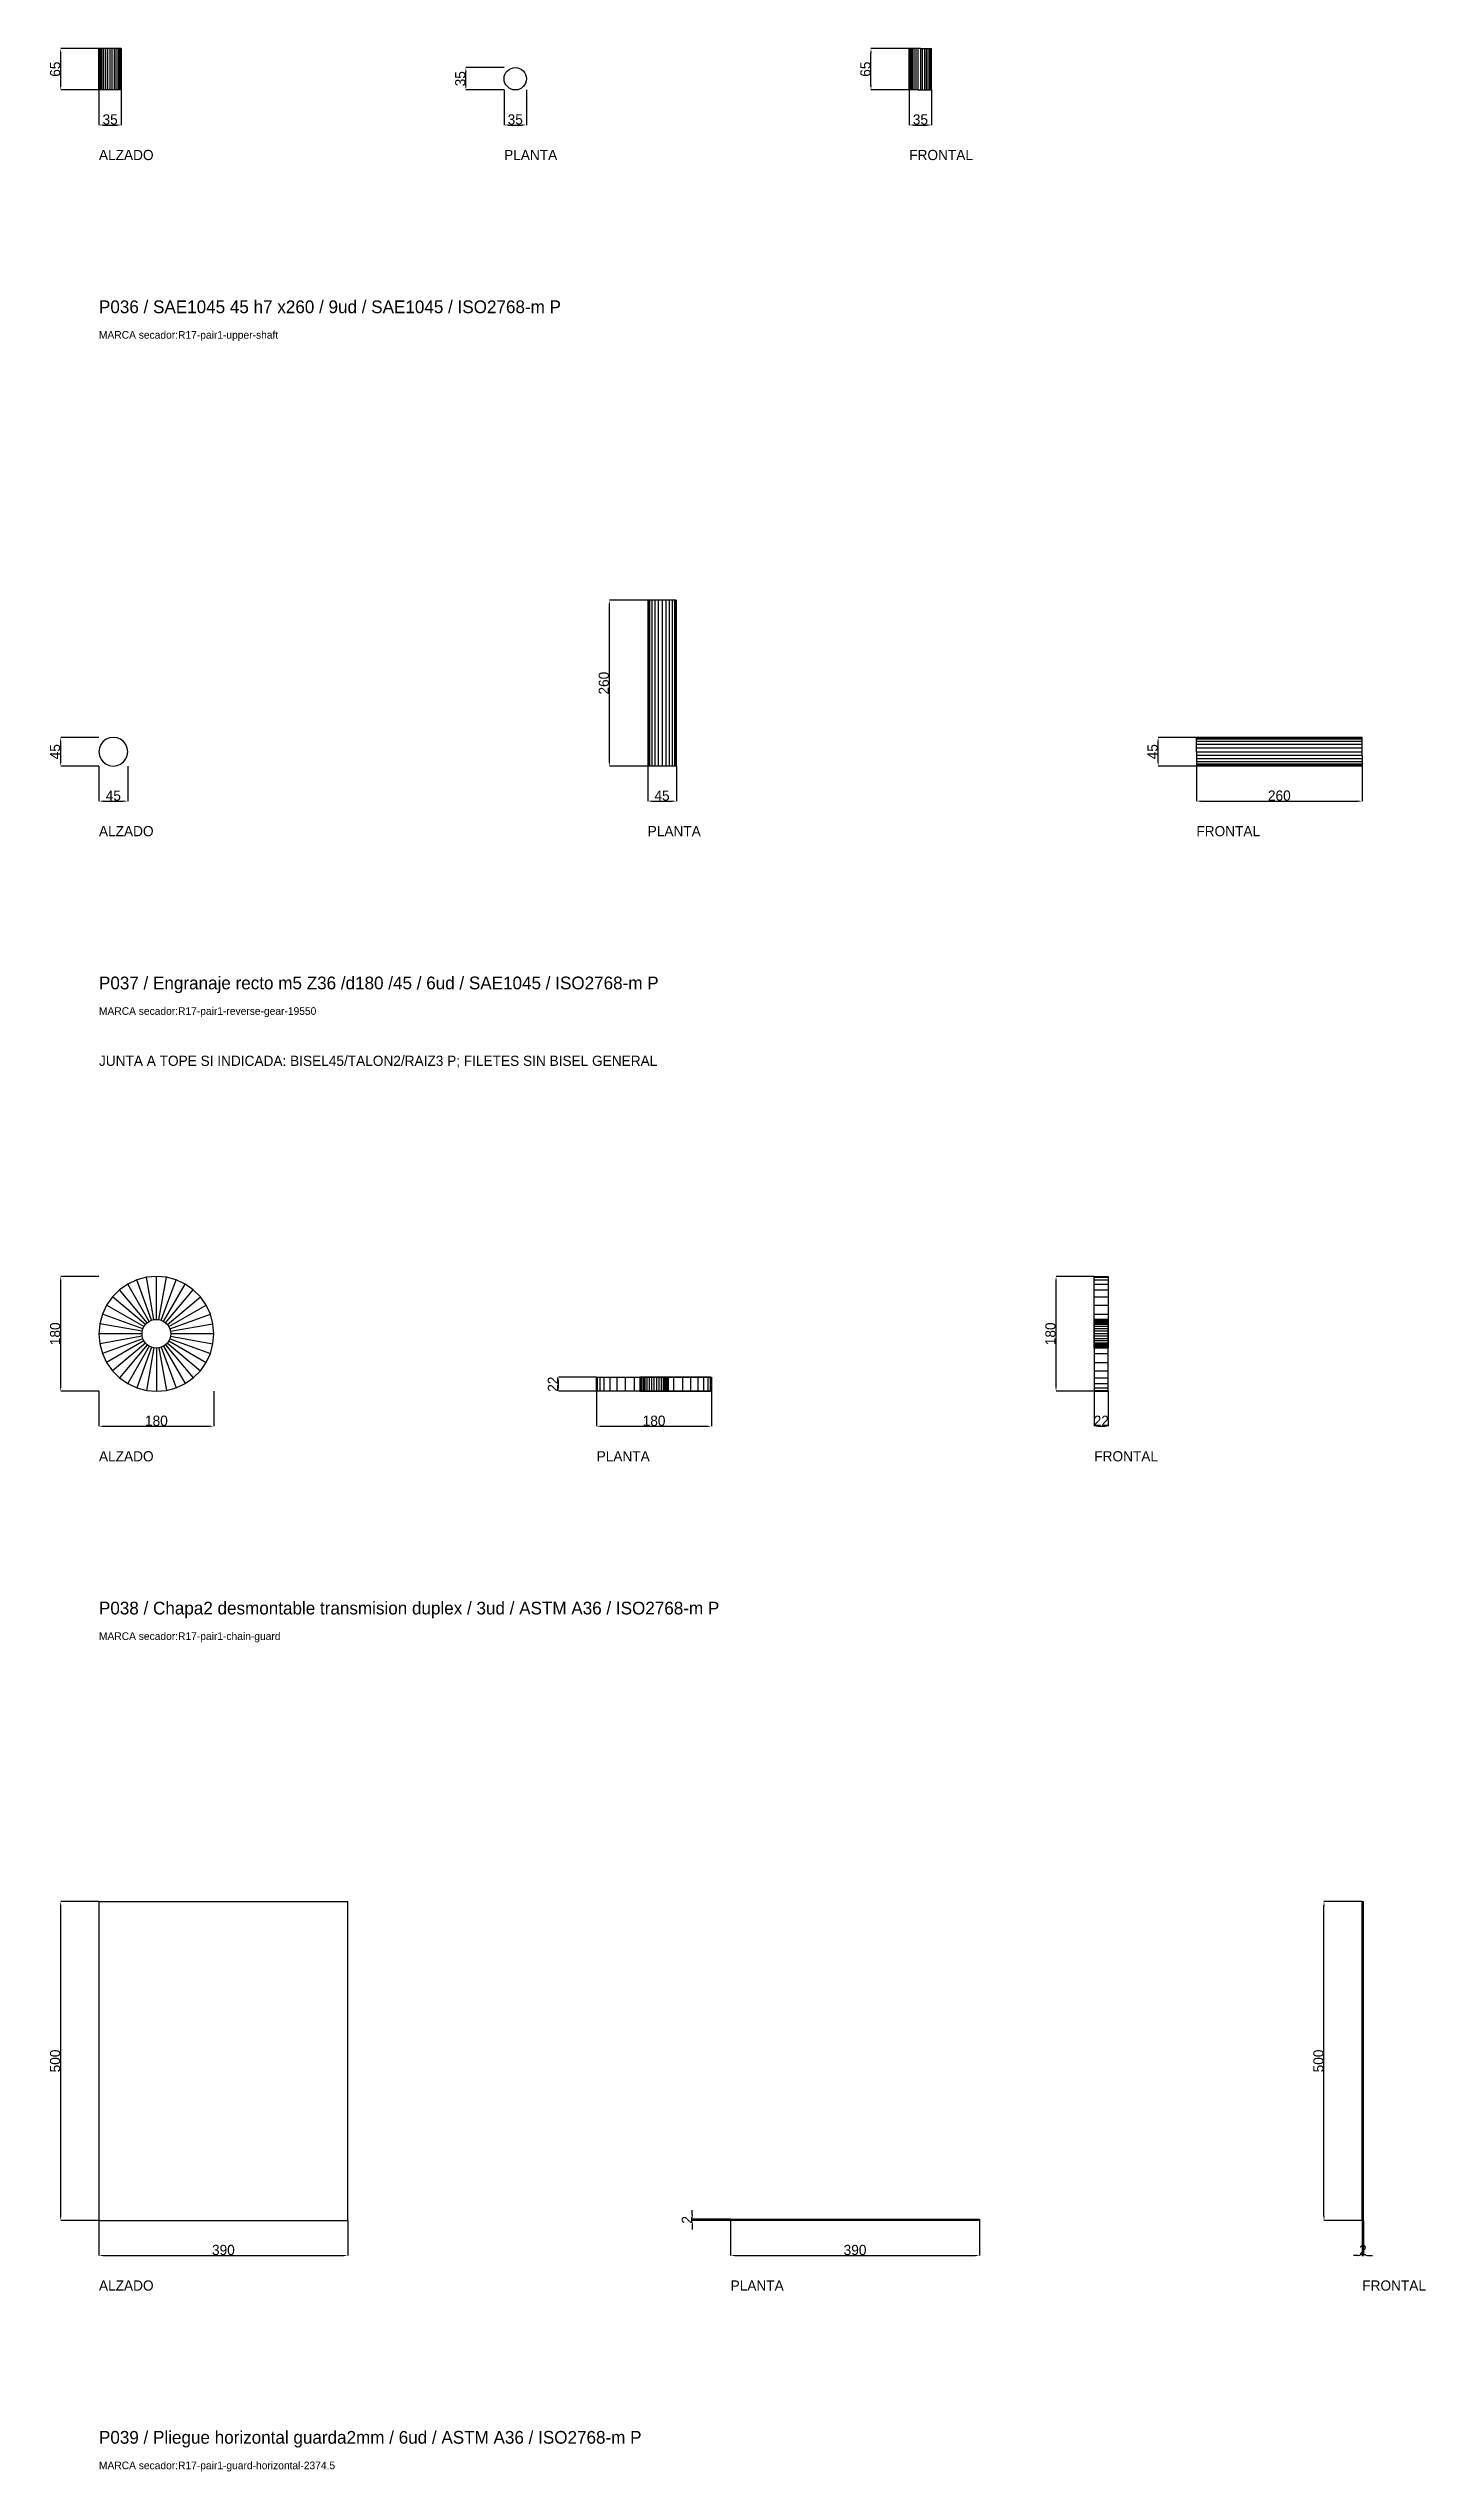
# Model space of a CAD drawing. Header units: millimetres. Extents: x -79 to 41330, y -75911 to 371.
# Drawn here: x -79 to 2079, y -47439 to -43641 of the extents above; entities that cross this region are included whole.
import ezdxf

# ---------------------------------------------------------------- set-up
doc = ezdxf.new("R2010")
doc.units = ezdxf.units.MM
for name, color, linetype in [('R17_COTAS_P', 1, 'Continuous'), ('R17_PIEZAS_P', 3, 'Continuous'), ('R17_TEXTOS', 7, 'Continuous')]:
    doc.layers.add(name, color=color, linetype=linetype)
doc.dimstyles.get("Standard").update_dxf_attribs({"dimtxt": 2.5, "dimasz": 2.5, "dimexe": 1.25, "dimexo": 0.625, "dimtad": 1, "dimcen": 2.5, "dimazin": 3, "dimtfac": 1, "dimtmove": 0, "dimatfit": 3})

msp = doc.modelspace()

# ---------------------------------------------------------------- texts
at = {"layer": 'R17_TEXTOS'}
for s, height, p in [('ALZADO', 16, (0, -43815.803)), ('PLANTA', 16, (635, -43815.803)), ('FRONTAL', 16, (1270, -43815.803)), ('P036 / SAE1045 45 h7 x260 / 9ud / SAE1045 / ISO2768-m P', 20, (0, -44055.803)), ('MARCA secador:R17-pair1-upper-shaft', 12, (0, -44095.803)), ('ALZADO', 16, (0, -44875.803)), ('PLANTA', 16, (860, -44875.803)), ('FRONTAL', 16, (1720, -44875.803)), ('P037 / Engranaje recto m5 Z36 /d180 /45 / 6ud / SAE1045 / ISO2768-m P', 20, (0, -45115.803)), ('MARCA secador:R17-pair1-reverse-gear-19550', 12, (0, -45155.803)), ('JUNTA A TOPE SI INDICADA: BISEL45/TALON2/RAIZ3 P; FILETES SIN BISEL GENERAL', 16, (0, -45235.803)), ('ALZADO', 16, (0, -45855.803)), ('PLANTA', 16, (780, -45855.803)), ('FRONTAL', 16, (1560, -45855.803)), ('P038 / Chapa2 desmontable transmision duplex / 3ud / ASTM A36 / ISO2768-m P', 20, (0, -46095.803)), ('MARCA secador:R17-pair1-chain-guard', 12, (0, -46135.803)), ('ALZADO', 16, (0, -47155.803)), ('PLANTA', 16, (990, -47155.803)), ('FRONTAL', 16, (1980, -47155.803)), ('P039 / Pliegue horizontal guarda2mm / 6ud / ASTM A36 / ISO2768-m P', 20, (0, -47395.803)), ('MARCA secador:R17-pair1-guard-horizontal-2374.5', 12, (0, -47435.803))]:
    msp.add_text(s, height=height, dxfattribs=at).set_placement(p)

# ---------------------------------------------------------------- blocks, each defined once
blk = doc.blocks.new('_CLOSEDFILLED')
at = {"color": 0, "linetype": 'BYBLOCK'}
blk.add_solid([(-1, 0.16), (0, 0), (-1, -0.16)], dxfattribs=at)
blk = doc.blocks.new('*D225')
for p, q in [((0, -45745.8), (0, -45800.8)), ((180, -45745.8), (180, -45800.8)), ((7, -45800.8), (173, -45800.8))]:
    blk.add_line(p, q)
at = {"layer": 'Defpoints'}
for p in [(0, -45745.8), (180, -45745.8), (0, -45800.8)]:
    blk.add_point(p, dxfattribs=at)
at = {"layer": 'R17_COTAS_P', "xscale": 7, "yscale": 7, "rotation": 180}
blk.add_blockref('_CLOSEDFILLED', (0, -45800.8), dxfattribs=at)
at = {"layer": 'R17_COTAS_P', "xscale": 7, "yscale": 7}
blk.add_blockref('_CLOSEDFILLED', (180, -45800.8), dxfattribs=at)
at = {"layer": 'R17_COTAS_P', "insert": (90, -45792.2), "char_height": 16, "attachment_point": 5}
blk.add_mtext('180', dxfattribs=at)
blk = doc.blocks.new('*D226')
for p, q in [((0, -45565.8), (-60, -45565.8)), ((-60, -45738.8), (-60, -45572.8)), ((0, -45745.8), (-60, -45745.8))]:
    blk.add_line(p, q)
at = {"layer": 'Defpoints'}
for p in [(0, -45565.8), (-60, -45745.8), (0, -45745.8)]:
    blk.add_point(p, dxfattribs=at)
at = {"layer": 'R17_COTAS_P', "xscale": 7, "yscale": 7}
for p, rotation in [((-60, -45565.8), 90), ((-60, -45745.8), 270)]:
    blk.add_blockref('_CLOSEDFILLED', p, dxfattribs=dict(at, rotation=rotation))
at = {"layer": 'R17_COTAS_P', "insert": (-68.6, -45655.8), "char_height": 16, "attachment_point": 5, "rotation": 90}
blk.add_mtext('180', dxfattribs=at)
blk = doc.blocks.new('*D227')
for p, q in [((780, -45745.8), (780, -45800.8)), ((960, -45745.8), (960, -45800.8)), ((787, -45800.8), (953, -45800.8))]:
    blk.add_line(p, q)
at = {"layer": 'Defpoints'}
for p in [(780, -45745.8), (960, -45745.8), (780, -45800.8)]:
    blk.add_point(p, dxfattribs=at)
at = {"layer": 'R17_COTAS_P', "xscale": 7, "yscale": 7, "rotation": 180}
blk.add_blockref('_CLOSEDFILLED', (780, -45800.8), dxfattribs=at)
at = {"layer": 'R17_COTAS_P', "xscale": 7, "yscale": 7}
blk.add_blockref('_CLOSEDFILLED', (960, -45800.8), dxfattribs=at)
at = {"layer": 'R17_COTAS_P', "insert": (870, -45792.2), "char_height": 16, "attachment_point": 5}
blk.add_mtext('180', dxfattribs=at)
blk = doc.blocks.new('*D228')
for p, q in [((780, -45723.8), (720, -45723.8)), ((720, -45738.8), (720, -45730.8)), ((780, -45745.8), (720, -45745.8))]:
    blk.add_line(p, q)
at = {"layer": 'Defpoints'}
for p in [(780, -45723.8), (720, -45745.8), (780, -45745.8)]:
    blk.add_point(p, dxfattribs=at)
at = {"layer": 'R17_COTAS_P', "xscale": 7, "yscale": 7}
for p, rotation in [((720, -45723.8), 90), ((720, -45745.8), 270)]:
    blk.add_blockref('_CLOSEDFILLED', p, dxfattribs=dict(at, rotation=rotation))
at = {"layer": 'R17_COTAS_P', "insert": (711.4, -45734.8), "char_height": 16, "attachment_point": 5, "rotation": 90}
blk.add_mtext('22', dxfattribs=at)
blk = doc.blocks.new('*D229')
for p, q in [((1560, -45745.8), (1560, -45800.8)), ((1582, -45745.8), (1582, -45800.8)), ((1567, -45800.8), (1575, -45800.8))]:
    blk.add_line(p, q)
at = {"layer": 'Defpoints'}
for p in [(1560, -45745.8), (1582, -45745.8), (1560, -45800.8)]:
    blk.add_point(p, dxfattribs=at)
at = {"layer": 'R17_COTAS_P', "xscale": 7, "yscale": 7, "rotation": 180}
blk.add_blockref('_CLOSEDFILLED', (1560, -45800.8), dxfattribs=at)
at = {"layer": 'R17_COTAS_P', "xscale": 7, "yscale": 7}
blk.add_blockref('_CLOSEDFILLED', (1582, -45800.8), dxfattribs=at)
at = {"layer": 'R17_COTAS_P', "insert": (1571, -45792.2), "char_height": 16, "attachment_point": 5}
blk.add_mtext('22', dxfattribs=at)
blk = doc.blocks.new('*D230')
for p, q in [((1560, -45565.8), (1500, -45565.8)), ((1500, -45738.8), (1500, -45572.8)), ((1560, -45745.8), (1500, -45745.8))]:
    blk.add_line(p, q)
at = {"layer": 'Defpoints'}
for p in [(1560, -45565.8), (1500, -45745.8), (1560, -45745.8)]:
    blk.add_point(p, dxfattribs=at)
at = {"layer": 'R17_COTAS_P', "xscale": 7, "yscale": 7}
for p, rotation in [((1500, -45565.8), 90), ((1500, -45745.8), 270)]:
    blk.add_blockref('_CLOSEDFILLED', p, dxfattribs=dict(at, rotation=rotation))
at = {"layer": 'R17_COTAS_P', "insert": (1491.4, -45655.8), "char_height": 16, "attachment_point": 5, "rotation": 90}
blk.add_mtext('180', dxfattribs=at)
blk = doc.blocks.new('*D231')
for p, q in [((0, -47045.8), (0, -47100.8)), ((390, -47045.8), (390, -47100.8)), ((7, -47100.8), (383, -47100.8))]:
    blk.add_line(p, q)
at = {"layer": 'Defpoints'}
for p in [(0, -47045.8), (390, -47045.8), (0, -47100.8)]:
    blk.add_point(p, dxfattribs=at)
at = {"layer": 'R17_COTAS_P', "xscale": 7, "yscale": 7, "rotation": 180}
blk.add_blockref('_CLOSEDFILLED', (0, -47100.8), dxfattribs=at)
at = {"layer": 'R17_COTAS_P', "xscale": 7, "yscale": 7}
blk.add_blockref('_CLOSEDFILLED', (390, -47100.8), dxfattribs=at)
at = {"layer": 'R17_COTAS_P', "insert": (195, -47092.2), "char_height": 16, "attachment_point": 5}
blk.add_mtext('390', dxfattribs=at)
blk = doc.blocks.new('*D232')
for p, q in [((0, -46545.8), (-60, -46545.8)), ((-60, -47038.8), (-60, -46552.8)), ((0, -47045.8), (-60, -47045.8))]:
    blk.add_line(p, q)
at = {"layer": 'Defpoints'}
for p in [(0, -46545.8), (-60, -47045.8), (0, -47045.8)]:
    blk.add_point(p, dxfattribs=at)
at = {"layer": 'R17_COTAS_P', "xscale": 7, "yscale": 7}
for p, rotation in [((-60, -46545.8), 90), ((-60, -47045.8), 270)]:
    blk.add_blockref('_CLOSEDFILLED', p, dxfattribs=dict(at, rotation=rotation))
at = {"layer": 'R17_COTAS_P', "insert": (-68.6, -46795.8), "char_height": 16, "attachment_point": 5, "rotation": 90}
blk.add_mtext('500', dxfattribs=at)
blk = doc.blocks.new('*D233')
for p, q in [((990, -47045.8), (990, -47100.8)), ((1380, -47045.8), (1380, -47100.8)), ((997, -47100.8), (1373, -47100.8))]:
    blk.add_line(p, q)
at = {"layer": 'Defpoints'}
for p in [(990, -47045.8), (1380, -47045.8), (990, -47100.8)]:
    blk.add_point(p, dxfattribs=at)
at = {"layer": 'R17_COTAS_P', "xscale": 7, "yscale": 7, "rotation": 180}
blk.add_blockref('_CLOSEDFILLED', (990, -47100.8), dxfattribs=at)
at = {"layer": 'R17_COTAS_P', "xscale": 7, "yscale": 7}
blk.add_blockref('_CLOSEDFILLED', (1380, -47100.8), dxfattribs=at)
at = {"layer": 'R17_COTAS_P', "insert": (1185, -47092.2), "char_height": 16, "attachment_point": 5}
blk.add_mtext('390', dxfattribs=at)
blk = doc.blocks.new('*D234')
for p, q in [((930, -47036.8), (930, -47029.8)), ((990, -47043.8), (930, -47043.8)), ((930, -47045.8), (930, -47043.8)), ((990, -47045.8), (930, -47045.8)), ((930, -47052.8), (930, -47059.8))]:
    blk.add_line(p, q)
at = {"layer": 'Defpoints'}
for p in [(930, -47045.8), (990, -47043.8), (990, -47045.8)]:
    blk.add_point(p, dxfattribs=at)
at = {"layer": 'R17_COTAS_P', "xscale": 7, "yscale": 7}
for p, rotation in [((930, -47043.8), 270), ((930, -47045.8), 90)]:
    blk.add_blockref('_CLOSEDFILLED', p, dxfattribs=dict(at, rotation=rotation))
at = {"layer": 'R17_COTAS_P', "insert": (921.4, -47044.8), "char_height": 16, "attachment_point": 5, "rotation": 90}
blk.add_mtext('2', dxfattribs=at)
blk = doc.blocks.new('*D235')
for p, q in [((1980, -47045.8), (1980, -47100.8)), ((1982, -47045.8), (1982, -47100.8)), ((1973, -47100.8), (1966, -47100.8)), ((1980, -47100.8), (1982, -47100.8)), ((1989, -47100.8), (1996, -47100.8))]:
    blk.add_line(p, q)
at = {"layer": 'Defpoints'}
for p in [(1980, -47045.8), (1982, -47045.8), (1980, -47100.8)]:
    blk.add_point(p, dxfattribs=at)
at = {"layer": 'R17_COTAS_P', "xscale": 7, "yscale": 7}
blk.add_blockref('_CLOSEDFILLED', (1980, -47100.8), dxfattribs=at)
at = {"layer": 'R17_COTAS_P', "xscale": 7, "yscale": 7, "rotation": 180}
blk.add_blockref('_CLOSEDFILLED', (1982, -47100.8), dxfattribs=at)
at = {"layer": 'R17_COTAS_P', "insert": (1981, -47092.2), "char_height": 16, "attachment_point": 5}
blk.add_mtext('2', dxfattribs=at)
blk = doc.blocks.new('*D236')
for p, q in [((1980, -46545.8), (1920, -46545.8)), ((1920, -47038.8), (1920, -46552.8)), ((1980, -47045.8), (1920, -47045.8))]:
    blk.add_line(p, q)
at = {"layer": 'Defpoints'}
for p in [(1980, -46545.8), (1920, -47045.8), (1980, -47045.8)]:
    blk.add_point(p, dxfattribs=at)
at = {"layer": 'R17_COTAS_P', "xscale": 7, "yscale": 7}
for p, rotation in [((1920, -46545.8), 90), ((1920, -47045.8), 270)]:
    blk.add_blockref('_CLOSEDFILLED', p, dxfattribs=dict(at, rotation=rotation))
at = {"layer": 'R17_COTAS_P', "insert": (1911.4, -46795.8), "char_height": 16, "attachment_point": 5, "rotation": 90}
blk.add_mtext('500', dxfattribs=at)
blk = doc.blocks.new('*D213')
for p, q in [((0, -43705.8), (0, -43760.8)), ((35, -43705.8), (35, -43760.8)), ((7, -43760.8), (28, -43760.8))]:
    blk.add_line(p, q)
at = {"layer": 'Defpoints'}
for p in [(0, -43705.8), (35, -43705.8), (0, -43760.8)]:
    blk.add_point(p, dxfattribs=at)
at = {"layer": 'R17_COTAS_P', "xscale": 7, "yscale": 7, "rotation": 180}
blk.add_blockref('_CLOSEDFILLED', (0, -43760.8), dxfattribs=at)
at = {"layer": 'R17_COTAS_P', "xscale": 7, "yscale": 7}
blk.add_blockref('_CLOSEDFILLED', (35, -43760.8), dxfattribs=at)
at = {"layer": 'R17_COTAS_P', "insert": (17.5, -43752.2), "char_height": 16, "attachment_point": 5}
blk.add_mtext('35', dxfattribs=at)
blk = doc.blocks.new('*D214')
for p, q in [((0, -43640.8), (-60, -43640.8)), ((-60, -43698.8), (-60, -43647.8)), ((0, -43705.8), (-60, -43705.8))]:
    blk.add_line(p, q)
at = {"layer": 'Defpoints'}
for p in [(0, -43640.8), (-60, -43705.8), (0, -43705.8)]:
    blk.add_point(p, dxfattribs=at)
at = {"layer": 'R17_COTAS_P', "xscale": 7, "yscale": 7}
for p, rotation in [((-60, -43640.8), 90), ((-60, -43705.8), 270)]:
    blk.add_blockref('_CLOSEDFILLED', p, dxfattribs=dict(at, rotation=rotation))
at = {"layer": 'R17_COTAS_P', "insert": (-68.6, -43673.3), "char_height": 16, "attachment_point": 5, "rotation": 90}
blk.add_mtext('65', dxfattribs=at)
blk = doc.blocks.new('*D215')
for p, q in [((635, -43705.8), (635, -43760.8)), ((670, -43705.8), (670, -43760.8)), ((642, -43760.8), (663, -43760.8))]:
    blk.add_line(p, q)
at = {"layer": 'Defpoints'}
for p in [(635, -43705.8), (670, -43705.8), (635, -43760.8)]:
    blk.add_point(p, dxfattribs=at)
at = {"layer": 'R17_COTAS_P', "xscale": 7, "yscale": 7, "rotation": 180}
blk.add_blockref('_CLOSEDFILLED', (635, -43760.8), dxfattribs=at)
at = {"layer": 'R17_COTAS_P', "xscale": 7, "yscale": 7}
blk.add_blockref('_CLOSEDFILLED', (670, -43760.8), dxfattribs=at)
at = {"layer": 'R17_COTAS_P', "insert": (652.5, -43752.2), "char_height": 16, "attachment_point": 5}
blk.add_mtext('35', dxfattribs=at)
blk = doc.blocks.new('*D216')
for p, q in [((635, -43670.8), (575, -43670.8)), ((575, -43698.8), (575, -43677.8)), ((635, -43705.8), (575, -43705.8))]:
    blk.add_line(p, q)
at = {"layer": 'Defpoints'}
for p in [(635, -43670.8), (575, -43705.8), (635, -43705.8)]:
    blk.add_point(p, dxfattribs=at)
at = {"layer": 'R17_COTAS_P', "xscale": 7, "yscale": 7}
for p, rotation in [((575, -43670.8), 90), ((575, -43705.8), 270)]:
    blk.add_blockref('_CLOSEDFILLED', p, dxfattribs=dict(at, rotation=rotation))
at = {"layer": 'R17_COTAS_P', "insert": (566.4, -43688.3), "char_height": 16, "attachment_point": 5, "rotation": 90}
blk.add_mtext('35', dxfattribs=at)
blk = doc.blocks.new('*D217')
for p, q in [((1270, -43705.8), (1270, -43760.8)), ((1305, -43705.8), (1305, -43760.8)), ((1277, -43760.8), (1298, -43760.8))]:
    blk.add_line(p, q)
at = {"layer": 'Defpoints'}
for p in [(1270, -43705.8), (1305, -43705.8), (1270, -43760.8)]:
    blk.add_point(p, dxfattribs=at)
at = {"layer": 'R17_COTAS_P', "xscale": 7, "yscale": 7, "rotation": 180}
blk.add_blockref('_CLOSEDFILLED', (1270, -43760.8), dxfattribs=at)
at = {"layer": 'R17_COTAS_P', "xscale": 7, "yscale": 7}
blk.add_blockref('_CLOSEDFILLED', (1305, -43760.8), dxfattribs=at)
at = {"layer": 'R17_COTAS_P', "insert": (1287.5, -43752.2), "char_height": 16, "attachment_point": 5}
blk.add_mtext('35', dxfattribs=at)
blk = doc.blocks.new('*D218')
for p, q in [((1270, -43640.8), (1210, -43640.8)), ((1210, -43698.8), (1210, -43647.8)), ((1270, -43705.8), (1210, -43705.8))]:
    blk.add_line(p, q)
at = {"layer": 'Defpoints'}
for p in [(1270, -43640.8), (1210, -43705.8), (1270, -43705.8)]:
    blk.add_point(p, dxfattribs=at)
at = {"layer": 'R17_COTAS_P', "xscale": 7, "yscale": 7}
for p, rotation in [((1210, -43640.8), 90), ((1210, -43705.8), 270)]:
    blk.add_blockref('_CLOSEDFILLED', p, dxfattribs=dict(at, rotation=rotation))
at = {"layer": 'R17_COTAS_P', "insert": (1201.4, -43673.3), "char_height": 16, "attachment_point": 5, "rotation": 90}
blk.add_mtext('65', dxfattribs=at)
blk = doc.blocks.new('*D219')
for p, q in [((0, -44765.8), (0, -44820.8)), ((45, -44765.8), (45, -44820.8)), ((7, -44820.8), (38, -44820.8))]:
    blk.add_line(p, q)
at = {"layer": 'Defpoints'}
for p in [(0, -44765.8), (45, -44765.8), (0, -44820.8)]:
    blk.add_point(p, dxfattribs=at)
at = {"layer": 'R17_COTAS_P', "xscale": 7, "yscale": 7, "rotation": 180}
blk.add_blockref('_CLOSEDFILLED', (0, -44820.8), dxfattribs=at)
at = {"layer": 'R17_COTAS_P', "xscale": 7, "yscale": 7}
blk.add_blockref('_CLOSEDFILLED', (45, -44820.8), dxfattribs=at)
at = {"layer": 'R17_COTAS_P', "insert": (22.5, -44812.2), "char_height": 16, "attachment_point": 5}
blk.add_mtext('45', dxfattribs=at)
blk = doc.blocks.new('*D220')
for p, q in [((0, -44720.8), (-60, -44720.8)), ((-60, -44758.8), (-60, -44727.8)), ((0, -44765.8), (-60, -44765.8))]:
    blk.add_line(p, q)
at = {"layer": 'Defpoints'}
for p in [(0, -44720.8), (-60, -44765.8), (0, -44765.8)]:
    blk.add_point(p, dxfattribs=at)
at = {"layer": 'R17_COTAS_P', "xscale": 7, "yscale": 7}
for p, rotation in [((-60, -44720.8), 90), ((-60, -44765.8), 270)]:
    blk.add_blockref('_CLOSEDFILLED', p, dxfattribs=dict(at, rotation=rotation))
at = {"layer": 'R17_COTAS_P', "insert": (-68.6, -44743.3), "char_height": 16, "attachment_point": 5, "rotation": 90}
blk.add_mtext('45', dxfattribs=at)
blk = doc.blocks.new('*D221')
for p, q in [((860, -44765.8), (860, -44820.8)), ((905, -44765.8), (905, -44820.8)), ((867, -44820.8), (898, -44820.8))]:
    blk.add_line(p, q)
at = {"layer": 'Defpoints'}
for p in [(860, -44765.8), (905, -44765.8), (860, -44820.8)]:
    blk.add_point(p, dxfattribs=at)
at = {"layer": 'R17_COTAS_P', "xscale": 7, "yscale": 7, "rotation": 180}
blk.add_blockref('_CLOSEDFILLED', (860, -44820.8), dxfattribs=at)
at = {"layer": 'R17_COTAS_P', "xscale": 7, "yscale": 7}
blk.add_blockref('_CLOSEDFILLED', (905, -44820.8), dxfattribs=at)
at = {"layer": 'R17_COTAS_P', "insert": (882.5, -44812.2), "char_height": 16, "attachment_point": 5}
blk.add_mtext('45', dxfattribs=at)
blk = doc.blocks.new('*D222')
for p, q in [((860, -44505.8), (800, -44505.8)), ((800, -44758.8), (800, -44512.8)), ((860, -44765.8), (800, -44765.8))]:
    blk.add_line(p, q)
at = {"layer": 'Defpoints'}
for p in [(860, -44505.8), (800, -44765.8), (860, -44765.8)]:
    blk.add_point(p, dxfattribs=at)
at = {"layer": 'R17_COTAS_P', "xscale": 7, "yscale": 7}
for p, rotation in [((800, -44505.8), 90), ((800, -44765.8), 270)]:
    blk.add_blockref('_CLOSEDFILLED', p, dxfattribs=dict(at, rotation=rotation))
at = {"layer": 'R17_COTAS_P', "insert": (791.4, -44635.8), "char_height": 16, "attachment_point": 5, "rotation": 90}
blk.add_mtext('260', dxfattribs=at)
blk = doc.blocks.new('*D223')
for p, q in [((1720, -44765.8), (1720, -44820.8)), ((1980, -44765.8), (1980, -44820.8)), ((1727, -44820.8), (1973, -44820.8))]:
    blk.add_line(p, q)
at = {"layer": 'Defpoints'}
for p in [(1720, -44765.8), (1980, -44765.8), (1720, -44820.8)]:
    blk.add_point(p, dxfattribs=at)
at = {"layer": 'R17_COTAS_P', "xscale": 7, "yscale": 7, "rotation": 180}
blk.add_blockref('_CLOSEDFILLED', (1720, -44820.8), dxfattribs=at)
at = {"layer": 'R17_COTAS_P', "xscale": 7, "yscale": 7}
blk.add_blockref('_CLOSEDFILLED', (1980, -44820.8), dxfattribs=at)
at = {"layer": 'R17_COTAS_P', "insert": (1850, -44812.2), "char_height": 16, "attachment_point": 5}
blk.add_mtext('260', dxfattribs=at)
blk = doc.blocks.new('*D224')
for p, q in [((1720, -44720.8), (1660, -44720.8)), ((1660, -44758.8), (1660, -44727.8)), ((1720, -44765.8), (1660, -44765.8))]:
    blk.add_line(p, q)
at = {"layer": 'Defpoints'}
for p in [(1720, -44720.8), (1660, -44765.8), (1720, -44765.8)]:
    blk.add_point(p, dxfattribs=at)
at = {"layer": 'R17_COTAS_P', "xscale": 7, "yscale": 7}
for p, rotation in [((1660, -44720.8), 90), ((1660, -44765.8), 270)]:
    blk.add_blockref('_CLOSEDFILLED', p, dxfattribs=dict(at, rotation=rotation))
at = {"layer": 'R17_COTAS_P', "insert": (1651.4, -44743.3), "char_height": 16, "attachment_point": 5, "rotation": 90}
blk.add_mtext('45', dxfattribs=at)

# ---------------------------------------------------------------- dimensions: what is measured, and where the dimension line sits
at = {"layer": 'R17_COTAS_P'}
for base, p1, p2, picture, middle in [((-60, -43705.803), (0, -43705.803), (0, -43640.803), '*D214', (-68.625, -43673.303)), ((1210, -43705.803), (1270, -43705.803), (1270, -43640.803), '*D218', (1201.375, -43673.303)), ((575, -43705.803), (635, -43705.803), (635, -43670.803), '*D216', (566.375, -43688.303)), ((800, -44765.803), (860, -44765.803), (860, -44505.803), '*D222', (791.375, -44635.803)), ((-60, -44765.803), (0, -44765.803), (0, -44720.803), '*D220', (-68.625, -44743.303)), ((1660, -44765.803), (1720, -44765.803), (1720, -44720.803), '*D224', (1651.375, -44743.303)), ((-60, -45745.803), (0, -45745.803), (0, -45565.803), '*D226', (-68.625, -45655.803)), ((1500, -45745.803), (1560, -45745.803), (1560, -45565.803), '*D230', (1491.375, -45655.803)), ((720, -45745.803), (780, -45745.803), (780, -45723.803), '*D228', (711.375, -45734.803)), ((-60, -47045.803), (0, -47045.803), (0, -46545.803), '*D232', (-68.625, -46795.803)), ((1920, -47045.803), (1980, -47045.803), (1980, -46545.803), '*D236', (1911.375, -46795.803)), ((930, -47045.803), (990, -47045.803), (990, -47043.803), '*D234', (921.375, -47044.803))]:
    dim = msp.add_linear_dim(base=base, p1=p1, p2=p2, angle=90, dimstyle='Standard', override={"dimtxt": 16, "dimasz": 7, "dimtad": 1, "dimdec": 2}, dxfattribs=at)
    dim.commit()
    dim.dimension.update_dxf_attribs({"geometry": picture, "text_midpoint": middle})
for base, p1, p2, picture, middle in [((0, -43760.803), (0, -43705.803), (35, -43705.803), '*D213', (17.5, -43752.178)), ((635, -43760.803), (635, -43705.803), (670, -43705.803), '*D215', (652.5, -43752.178)), ((1270, -43760.803), (1270, -43705.803), (1305, -43705.803), '*D217', (1287.5, -43752.178)), ((0, -44820.803), (0, -44765.803), (45, -44765.803), '*D219', (22.5, -44812.178)), ((860, -44820.803), (860, -44765.803), (905, -44765.803), '*D221', (882.5, -44812.178)), ((1720, -44820.803), (1720, -44765.803), (1980, -44765.803), '*D223', (1850, -44812.178)), ((0, -45800.803), (0, -45745.803), (180, -45745.803), '*D225', (90, -45792.178)), ((780, -45800.803), (780, -45745.803), (960, -45745.803), '*D227', (870, -45792.178)), ((1560, -45800.803), (1560, -45745.803), (1582, -45745.803), '*D229', (1571, -45792.178)), ((0, -47100.803), (0, -47045.803), (390, -47045.803), '*D231', (195, -47092.178)), ((990, -47100.803), (990, -47045.803), (1380, -47045.803), '*D233', (1185, -47092.178)), ((1980, -47100.803), (1980, -47045.803), (1982, -47045.803), '*D235', (1981, -47092.178))]:
    dim = msp.add_linear_dim(base=base, p1=p1, p2=p2, dimstyle='Standard', override={"dimtxt": 16, "dimasz": 7, "dimtad": 1, "dimdec": 2}, dxfattribs=at)
    dim.commit()
    dim.dimension.update_dxf_attribs({"geometry": picture, "text_midpoint": middle})

# ---------------------------------------------------------------- linework, layer by layer
at = {"layer": 'R17_PIEZAS_P'}
for p, q in [((0.336, -43640.803), (0, -43640.803)), ((0, -43705.803), (0, -43640.803)), ((1.332, -43640.803), (0.336, -43640.803)), ((0.336, -43705.803), (0.336, -43640.803)), ((2.949, -43640.803), (1.332, -43640.803)), ((1.332, -43705.803), (1.332, -43640.803)), ((5.126, -43640.803), (2.949, -43640.803)), ((2.949, -43705.803), (2.949, -43640.803)), ((7.778, -43640.803), (5.126, -43640.803)), ((5.126, -43705.803), (5.126, -43640.803)), ((10.803, -43640.803), (7.778, -43640.803)), ((7.778, -43705.803), (7.778, -43640.803)), ((14.086, -43640.803), (10.803, -43640.803)), ((10.803, -43705.803), (10.803, -43640.803)), ((17.5, -43640.803), (14.086, -43640.803)), ((14.086, -43705.803), (14.086, -43640.803)), ((20.914, -43640.803), (17.5, -43640.803)), ((17.5, -43705.803), (17.5, -43640.803)), ((24.197, -43640.803), (20.914, -43640.803)), ((20.914, -43705.803), (20.914, -43640.803)), ((27.222, -43640.803), (24.197, -43640.803)), ((24.197, -43705.803), (24.197, -43640.803)), ((29.874, -43640.803), (27.222, -43640.803)), ((27.222, -43705.803), (27.222, -43640.803)), ((32.051, -43640.803), (29.874, -43640.803)), ((29.874, -43705.803), (29.874, -43640.803)), ((33.668, -43640.803), (32.051, -43640.803)), ((32.051, -43705.803), (32.051, -43640.803)), ((34.664, -43640.803), (33.668, -43640.803)), ((33.668, -43705.803), (33.668, -43640.803)), ((35, -43640.803), (34.664, -43640.803)), ((34.664, -43705.803), (34.664, -43640.803)), ((35, -43640.803), (35, -43705.803)), ((1270.336, -43640.803), (1270, -43640.803)), ((1270, -43705.803), (1270, -43640.803)), ((1271.332, -43640.803), (1270.336, -43640.803)), ((1270.336, -43705.803), (1270.336, -43640.803)), ((1272.949, -43640.803), (1271.332, -43640.803)), ((1271.332, -43705.803), (1271.332, -43640.803)), ((1275.126, -43640.803), (1272.949, -43640.803)), ((1272.949, -43705.803), (1272.949, -43640.803)), ((1277.778, -43640.803), (1275.126, -43640.803)), ((1275.126, -43705.803), (1275.126, -43640.803)), ((1280.803, -43640.803), (1277.778, -43640.803)), ((1277.778, -43705.803), (1277.778, -43640.803)), ((1284.086, -43640.803), (1280.803, -43640.803)), ((1280.803, -43705.803), (1280.803, -43640.803)), ((1287.5, -43640.803), (1284.086, -43640.803)), ((1284.086, -43705.803), (1284.086, -43640.803)), ((1287.5, -43640.803), (1290.914, -43640.803)), ((1287.5, -43640.803), (1287.5, -43705.803)), ((1290.914, -43640.803), (1294.197, -43640.803)), ((1290.914, -43705.803), (1290.914, -43640.803)), ((1294.197, -43640.803), (1297.222, -43640.803)), ((1294.197, -43705.803), (1294.197, -43640.803)), ((1297.222, -43640.803), (1299.874, -43640.803)), ((1297.222, -43705.803), (1297.222, -43640.803)), ((1299.874, -43640.803), (1302.051, -43640.803)), ((1299.874, -43705.803), (1299.874, -43640.803)), ((1302.051, -43640.803), (1303.668, -43640.803)), ((1302.051, -43705.803), (1302.051, -43640.803)), ((1303.668, -43640.803), (1304.664, -43640.803)), ((1303.668, -43705.803), (1303.668, -43640.803)), ((1304.664, -43640.803), (1305, -43640.803)), ((1304.664, -43705.803), (1304.664, -43640.803)), ((1305, -43705.803), (1305, -43640.803)), ((635.336, -43684.889), (636.332, -43681.606)), ((636.332, -43681.606), (637.949, -43678.581)), ((637.949, -43678.581), (640.126, -43675.929)), ((640.126, -43675.929), (642.778, -43673.753)), ((642.778, -43673.753), (645.803, -43672.135)), ((645.803, -43672.135), (649.086, -43671.14)), ((649.086, -43671.14), (652.5, -43670.803)), ((652.5, -43670.803), (655.914, -43671.14)), ((655.914, -43671.14), (659.197, -43672.135)), ((659.197, -43672.135), (662.222, -43673.753)), ((662.222, -43673.753), (664.874, -43675.929)), ((664.874, -43675.929), (667.051, -43678.581)), ((667.051, -43678.581), (668.668, -43681.606)), ((668.668, -43681.606), (669.664, -43684.889)), ((0.336, -43705.803), (0, -43705.803)), ((1.332, -43705.803), (0.336, -43705.803)), ((2.949, -43705.803), (1.332, -43705.803)), ((5.126, -43705.803), (2.949, -43705.803)), ((7.778, -43705.803), (5.126, -43705.803)), ((10.803, -43705.803), (7.778, -43705.803)), ((14.086, -43705.803), (10.803, -43705.803)), ((17.5, -43705.803), (14.086, -43705.803)), ((20.914, -43705.803), (17.5, -43705.803)), ((24.197, -43705.803), (20.914, -43705.803)), ((27.222, -43705.803), (24.197, -43705.803)), ((29.874, -43705.803), (27.222, -43705.803)), ((32.051, -43705.803), (29.874, -43705.803)), ((33.668, -43705.803), (32.051, -43705.803)), ((34.664, -43705.803), (33.668, -43705.803)), ((34.664, -43705.803), (35, -43705.803)), ((635, -43688.303), (635.336, -43684.889)), ((635.336, -43691.717), (635, -43688.303)), ((636.332, -43695), (635.336, -43691.717)), ((637.949, -43698.026), (636.332, -43695)), ((640.126, -43700.678), (637.949, -43698.026)), ((642.778, -43702.854), (640.126, -43700.678)), ((645.803, -43704.471), (642.778, -43702.854)), ((649.086, -43705.467), (645.803, -43704.471)), ((652.5, -43705.803), (649.086, -43705.467)), ((655.914, -43705.467), (652.5, -43705.803)), ((659.197, -43704.471), (655.914, -43705.467)), ((662.222, -43702.854), (659.197, -43704.471)), ((664.874, -43700.678), (662.222, -43702.854)), ((667.051, -43698.026), (664.874, -43700.678)), ((668.668, -43695), (667.051, -43698.026)), ((669.664, -43691.717), (668.668, -43695)), ((669.664, -43684.889), (670, -43688.303)), ((670, -43688.303), (669.664, -43691.717)), ((1270.336, -43705.803), (1270, -43705.803)), ((1271.332, -43705.803), (1270.336, -43705.803)), ((1272.949, -43705.803), (1271.332, -43705.803)), ((1275.126, -43705.803), (1272.949, -43705.803)), ((1277.778, -43705.803), (1275.126, -43705.803)), ((1280.803, -43705.803), (1277.778, -43705.803)), ((1284.086, -43705.803), (1280.803, -43705.803)), ((1284.086, -43705.803), (1287.5, -43705.803)), ((1287.5, -43705.803), (1290.914, -43705.803)), ((1290.914, -43705.803), (1294.197, -43705.803)), ((1294.197, -43705.803), (1297.222, -43705.803)), ((1297.222, -43705.803), (1299.874, -43705.803)), ((1299.874, -43705.803), (1302.051, -43705.803)), ((1302.051, -43705.803), (1303.668, -43705.803)), ((1303.668, -43705.803), (1304.664, -43705.803)), ((1304.664, -43705.803), (1305, -43705.803)), ((860.767, -44505.803), (860, -44505.803)), ((860, -44505.803), (860, -44765.803)), ((863.014, -44505.803), (860.767, -44505.803)), ((860.767, -44505.803), (860.767, -44765.803)), ((866.59, -44505.803), (863.014, -44505.803)), ((863.014, -44505.803), (863.014, -44765.803)), ((871.25, -44505.803), (866.59, -44505.803)), ((866.59, -44505.803), (866.59, -44765.803)), ((876.677, -44505.803), (871.25, -44505.803)), ((871.25, -44505.803), (871.25, -44765.803)), ((882.5, -44505.803), (876.677, -44505.803)), ((876.677, -44505.803), (876.677, -44765.803)), ((888.323, -44505.803), (882.5, -44505.803)), ((882.5, -44505.803), (882.5, -44765.803)), ((893.75, -44505.803), (888.323, -44505.803)), ((888.323, -44505.803), (888.323, -44765.803)), ((898.41, -44505.803), (893.75, -44505.803)), ((893.75, -44505.803), (893.75, -44765.803)), ((901.986, -44505.803), (898.41, -44505.803)), ((898.41, -44505.803), (898.41, -44765.803)), ((904.233, -44505.803), (901.986, -44505.803)), ((901.986, -44505.803), (901.986, -44765.803)), ((904.233, -44505.803), (905, -44505.803)), ((904.233, -44505.803), (904.233, -44765.803)), ((905, -44765.803), (905, -44505.803)), ((0.767, -44737.48), (0, -44743.303)), ((0, -44743.303), (0.767, -44749.127)), ((3.014, -44732.053), (0.767, -44737.48)), ((6.59, -44727.393), (3.014, -44732.053)), ((11.25, -44723.818), (6.59, -44727.393)), ((16.677, -44721.57), (11.25, -44723.818)), ((22.5, -44720.803), (16.677, -44721.57)), ((28.323, -44721.57), (22.5, -44720.803)), ((33.75, -44723.818), (28.323, -44721.57)), ((38.41, -44727.393), (33.75, -44723.818)), ((41.986, -44732.053), (38.41, -44727.393)), ((44.233, -44737.48), (41.986, -44732.053)), ((45, -44743.303), (44.233, -44737.48)), ((44.233, -44749.127), (45, -44743.303)), ((1720, -44721.57), (1720, -44720.803)), ((1980, -44720.803), (1720, -44720.803)), ((1720, -44723.818), (1720, -44721.57)), ((1980, -44721.57), (1720, -44721.57)), ((1720, -44727.393), (1720, -44723.818)), ((1980, -44723.818), (1720, -44723.818)), ((1720, -44732.053), (1720, -44727.393)), ((1980, -44727.393), (1720, -44727.393)), ((1720, -44737.48), (1720, -44732.053)), ((1980, -44732.053), (1720, -44732.053)), ((1720, -44743.303), (1720, -44737.48)), ((1980, -44737.48), (1720, -44737.48)), ((1720, -44743.303), (1720, -44749.127)), ((1720, -44743.303), (1980, -44743.303)), ((1980, -44721.57), (1980, -44720.803)), ((1980, -44723.818), (1980, -44721.57)), ((1980, -44727.393), (1980, -44723.818)), ((1980, -44732.053), (1980, -44727.393)), ((1980, -44737.48), (1980, -44732.053)), ((1980, -44743.303), (1980, -44737.48)), ((1980, -44749.127), (1980, -44743.303)), ((0.767, -44749.127), (3.014, -44754.553)), ((3.014, -44754.553), (6.59, -44759.213)), ((6.59, -44759.213), (11.25, -44762.789)), ((11.25, -44762.789), (16.677, -44765.037)), ((16.677, -44765.037), (22.5, -44765.803)), ((22.5, -44765.803), (28.323, -44765.037)), ((28.323, -44765.037), (33.75, -44762.789)), ((33.75, -44762.789), (38.41, -44759.213)), ((38.41, -44759.213), (41.986, -44754.553)), ((41.986, -44754.553), (44.233, -44749.127)), ((860.767, -44765.803), (860, -44765.803)), ((863.014, -44765.803), (860.767, -44765.803)), ((866.59, -44765.803), (863.014, -44765.803)), ((871.25, -44765.803), (866.59, -44765.803)), ((876.677, -44765.803), (871.25, -44765.803)), ((882.5, -44765.803), (876.677, -44765.803)), ((888.323, -44765.803), (882.5, -44765.803)), ((893.75, -44765.803), (888.323, -44765.803)), ((898.41, -44765.803), (893.75, -44765.803)), ((901.986, -44765.803), (898.41, -44765.803)), ((904.233, -44765.803), (901.986, -44765.803)), ((905, -44765.803), (904.233, -44765.803)), ((1720, -44749.127), (1720, -44754.553)), ((1980, -44749.127), (1720, -44749.127)), ((1720, -44754.553), (1720, -44759.213)), ((1980, -44754.553), (1720, -44754.553)), ((1720, -44759.213), (1720, -44762.789)), ((1980, -44759.213), (1720, -44759.213)), ((1720, -44762.789), (1720, -44765.037)), ((1980, -44762.789), (1720, -44762.789)), ((1720, -44765.037), (1720, -44765.803)), ((1980, -44765.037), (1720, -44765.037)), ((1980, -44765.803), (1720, -44765.803)), ((1980, -44749.127), (1980, -44754.553)), ((1980, -44754.553), (1980, -44759.213)), ((1980, -44759.213), (1980, -44762.789)), ((1980, -44762.789), (1980, -44765.037)), ((1980, -44765.037), (1980, -44765.803)), ((45, -45577.861), (32.149, -45586.859)), ((59.218, -45571.231), (45, -45577.861)), ((78.75, -45636.318), (45, -45577.861)), ((74.372, -45567.171), (59.218, -45571.231)), ((82.305, -45634.66), (59.218, -45571.231)), ((90, -45565.803), (74.372, -45567.171)), ((86.093, -45633.645), (74.372, -45567.171)), ((105.628, -45567.171), (90, -45565.803)), ((90, -45633.303), (90, -45565.803)), ((93.907, -45633.645), (105.628, -45567.171)), ((97.695, -45634.66), (120.782, -45571.231)), ((101.25, -45636.318), (135, -45577.861)), ((120.782, -45571.231), (105.628, -45567.171)), ((135, -45577.861), (120.782, -45571.231)), ((147.851, -45586.859), (135, -45577.861)), ((1560, -45567.171), (1560, -45565.803)), ((1560, -45565.803), (1582, -45565.803)), ((1560, -45633.303), (1560, -45565.803)), ((1560, -45571.231), (1560, -45567.171)), ((1560, -45567.171), (1582, -45567.171)), ((1560, -45633.645), (1560, -45567.171)), ((1560, -45577.861), (1560, -45571.231)), ((1560, -45571.231), (1582, -45571.231)), ((1560, -45634.66), (1560, -45571.231)), ((1560, -45586.859), (1560, -45577.861)), ((1560, -45577.861), (1582, -45577.861)), ((1560, -45636.318), (1560, -45577.861)), ((1582, -45565.803), (1582, -45567.171)), ((1582, -45565.803), (1582, -45633.303)), ((1582, -45567.171), (1582, -45571.231)), ((1582, -45567.171), (1582, -45633.645)), ((1582, -45571.231), (1582, -45577.861)), ((1582, -45571.231), (1582, -45634.66)), ((1582, -45577.861), (1582, -45586.859)), ((1582, -45577.861), (1582, -45636.318)), ((12.058, -45610.803), (5.428, -45625.021)), ((21.056, -45597.952), (12.058, -45610.803)), ((70.514, -45644.553), (12.058, -45610.803)), ((32.149, -45586.859), (21.056, -45597.952)), ((72.764, -45641.341), (21.056, -45597.952)), ((75.537, -45638.567), (32.149, -45586.859)), ((104.463, -45638.567), (147.851, -45586.859)), ((107.236, -45641.341), (158.944, -45597.952)), ((109.486, -45644.553), (167.942, -45610.803)), ((158.944, -45597.952), (147.851, -45586.859)), ((167.942, -45610.803), (158.944, -45597.952)), ((174.572, -45625.021), (167.942, -45610.803)), ((1560, -45597.952), (1560, -45586.859)), ((1560, -45586.859), (1582, -45586.859)), ((1560, -45638.567), (1560, -45586.859)), ((1560, -45610.803), (1560, -45597.952)), ((1560, -45597.952), (1582, -45597.952)), ((1560, -45641.341), (1560, -45597.952)), ((1560, -45625.021), (1560, -45610.803)), ((1560, -45610.803), (1582, -45610.803)), ((1560, -45644.553), (1560, -45610.803)), ((1582, -45586.859), (1582, -45597.952)), ((1582, -45586.859), (1582, -45638.567)), ((1582, -45597.952), (1582, -45610.803)), ((1582, -45597.952), (1582, -45641.341)), ((1582, -45610.803), (1582, -45625.021)), ((1582, -45610.803), (1582, -45644.553)), ((1.367, -45640.175), (0, -45655.803)), ((67.5, -45655.803), (0, -45655.803)), ((0, -45655.803), (1.367, -45671.432)), ((5.428, -45625.021), (1.367, -45640.175)), ((67.842, -45651.896), (1.367, -45640.175)), ((68.857, -45648.108), (5.428, -45625.021)), ((67.5, -45655.803), (67.842, -45651.896)), ((67.842, -45659.71), (67.5, -45655.803)), ((67.842, -45651.896), (68.857, -45648.108)), ((68.857, -45648.108), (70.514, -45644.553)), ((70.514, -45644.553), (72.764, -45641.341)), ((72.764, -45641.341), (75.537, -45638.567)), ((75.537, -45638.567), (78.75, -45636.318)), ((78.75, -45636.318), (82.305, -45634.66)), ((82.305, -45634.66), (86.093, -45633.645)), ((86.093, -45633.645), (90, -45633.303)), ((90, -45633.303), (93.907, -45633.645)), ((93.907, -45633.645), (97.695, -45634.66)), ((97.695, -45634.66), (101.25, -45636.318)), ((101.25, -45636.318), (104.463, -45638.567)), ((104.463, -45638.567), (107.236, -45641.341)), ((107.236, -45641.341), (109.486, -45644.553)), ((109.486, -45644.553), (111.143, -45648.108)), ((111.143, -45648.108), (174.572, -45625.021)), ((111.143, -45648.108), (112.158, -45651.896)), ((112.158, -45651.896), (178.633, -45640.175)), ((112.158, -45651.896), (112.5, -45655.803)), ((112.5, -45655.803), (112.158, -45659.71)), ((180, -45655.803), (112.5, -45655.803)), ((178.633, -45640.175), (174.572, -45625.021)), ((180, -45655.803), (178.633, -45640.175)), ((178.633, -45671.432), (180, -45655.803)), ((1560, -45640.175), (1560, -45625.021)), ((1560, -45625.021), (1582, -45625.021)), ((1560, -45648.108), (1560, -45625.021)), ((1560, -45633.303), (1560, -45633.645)), ((1582, -45633.303), (1560, -45633.303)), ((1560, -45633.645), (1560, -45634.66)), ((1582, -45633.645), (1560, -45633.645)), ((1560, -45634.66), (1560, -45636.318)), ((1582, -45634.66), (1560, -45634.66)), ((1560, -45636.318), (1560, -45638.567)), ((1582, -45636.318), (1560, -45636.318)), ((1560, -45638.567), (1560, -45641.341)), ((1582, -45638.567), (1560, -45638.567)), ((1560, -45655.803), (1560, -45640.175)), ((1560, -45640.175), (1582, -45640.175)), ((1560, -45651.896), (1560, -45640.175)), ((1560, -45641.341), (1560, -45644.553)), ((1582, -45641.341), (1560, -45641.341)), ((1560, -45644.553), (1560, -45648.108)), ((1582, -45644.553), (1560, -45644.553)), ((1560, -45648.108), (1560, -45651.896)), ((1582, -45648.108), (1560, -45648.108)), ((1560, -45651.896), (1560, -45655.803)), ((1582, -45651.896), (1560, -45651.896)), ((1582, -45655.803), (1560, -45655.803)), ((1560, -45655.803), (1560, -45671.432)), ((1560, -45659.71), (1560, -45655.803)), ((1582, -45625.021), (1582, -45640.175)), ((1582, -45625.021), (1582, -45648.108)), ((1582, -45633.645), (1582, -45633.303)), ((1582, -45634.66), (1582, -45633.645)), ((1582, -45636.318), (1582, -45634.66)), ((1582, -45638.567), (1582, -45636.318)), ((1582, -45641.341), (1582, -45638.567)), ((1582, -45640.175), (1582, -45655.803)), ((1582, -45640.175), (1582, -45651.896)), ((1582, -45644.553), (1582, -45641.341)), ((1582, -45648.108), (1582, -45644.553)), ((1582, -45651.896), (1582, -45648.108)), ((1582, -45655.803), (1582, -45651.896)), ((1582, -45671.432), (1582, -45655.803)), ((1582, -45655.803), (1582, -45659.71)), ((67.842, -45659.71), (1.367, -45671.432)), ((1.367, -45671.432), (5.428, -45686.585)), ((68.857, -45663.499), (5.428, -45686.585)), ((5.428, -45686.585), (12.058, -45700.803)), ((70.514, -45667.053), (12.058, -45700.803)), ((72.764, -45670.266), (21.056, -45713.654)), ((75.537, -45673.039), (32.149, -45724.747)), ((78.75, -45675.289), (45, -45733.746)), ((82.305, -45676.946), (59.218, -45740.376)), ((68.857, -45663.499), (67.842, -45659.71)), ((70.514, -45667.053), (68.857, -45663.499)), ((72.764, -45670.266), (70.514, -45667.053)), ((75.537, -45673.039), (72.764, -45670.266)), ((86.093, -45677.961), (74.372, -45744.436)), ((78.75, -45675.289), (75.537, -45673.039)), ((82.305, -45676.946), (78.75, -45675.289)), ((86.093, -45677.961), (82.305, -45676.946)), ((90, -45678.303), (86.093, -45677.961)), ((93.907, -45677.961), (90, -45678.303)), ((90, -45678.303), (90, -45745.803)), ((97.695, -45676.946), (93.907, -45677.961)), ((93.907, -45677.961), (105.628, -45744.436)), ((101.25, -45675.289), (97.695, -45676.946)), ((97.695, -45676.946), (120.782, -45740.376)), ((104.463, -45673.039), (101.25, -45675.289)), ((101.25, -45675.289), (135, -45733.746)), ((107.236, -45670.266), (104.463, -45673.039)), ((104.463, -45673.039), (147.851, -45724.747)), ((109.486, -45667.053), (107.236, -45670.266)), ((107.236, -45670.266), (158.944, -45713.654)), ((111.143, -45663.499), (109.486, -45667.053)), ((109.486, -45667.053), (167.942, -45700.803)), ((112.158, -45659.71), (111.143, -45663.499)), ((111.143, -45663.499), (174.572, -45686.585)), ((112.158, -45659.71), (178.633, -45671.432)), ((167.942, -45700.803), (174.572, -45686.585)), ((174.572, -45686.585), (178.633, -45671.432)), ((1582, -45659.71), (1560, -45659.71)), ((1560, -45659.71), (1560, -45671.432)), ((1560, -45663.499), (1560, -45659.71)), ((1582, -45663.499), (1560, -45663.499)), ((1560, -45663.499), (1560, -45686.585)), ((1560, -45667.053), (1560, -45663.499)), ((1582, -45667.053), (1560, -45667.053)), ((1560, -45667.053), (1560, -45700.803)), ((1560, -45670.266), (1560, -45667.053)), ((1582, -45670.266), (1560, -45670.266)), ((1560, -45670.266), (1560, -45713.654)), ((1560, -45673.039), (1560, -45670.266)), ((1560, -45671.432), (1582, -45671.432)), ((1560, -45671.432), (1560, -45686.585)), ((1582, -45673.039), (1560, -45673.039)), ((1560, -45673.039), (1560, -45724.747)), ((1560, -45675.289), (1560, -45673.039)), ((1582, -45675.289), (1560, -45675.289)), ((1560, -45675.289), (1560, -45733.746)), ((1560, -45676.946), (1560, -45675.289)), ((1582, -45676.946), (1560, -45676.946)), ((1560, -45676.946), (1560, -45740.376)), ((1560, -45677.961), (1560, -45676.946)), ((1582, -45677.961), (1560, -45677.961)), ((1560, -45677.961), (1560, -45744.436)), ((1560, -45678.303), (1560, -45677.961)), ((1582, -45678.303), (1560, -45678.303)), ((1560, -45678.303), (1560, -45745.803)), ((1560, -45686.585), (1582, -45686.585)), ((1560, -45686.585), (1560, -45700.803)), ((1582, -45671.432), (1582, -45659.71)), ((1582, -45659.71), (1582, -45663.499)), ((1582, -45686.585), (1582, -45663.499)), ((1582, -45663.499), (1582, -45667.053)), ((1582, -45700.803), (1582, -45667.053)), ((1582, -45667.053), (1582, -45670.266)), ((1582, -45713.654), (1582, -45670.266)), ((1582, -45670.266), (1582, -45673.039)), ((1582, -45686.585), (1582, -45671.432)), ((1582, -45724.747), (1582, -45673.039)), ((1582, -45673.039), (1582, -45675.289)), ((1582, -45733.746), (1582, -45675.289)), ((1582, -45675.289), (1582, -45676.946)), ((1582, -45740.376), (1582, -45676.946)), ((1582, -45676.946), (1582, -45677.961)), ((1582, -45744.436), (1582, -45677.961)), ((1582, -45677.961), (1582, -45678.303)), ((1582, -45745.803), (1582, -45678.303)), ((1582, -45700.803), (1582, -45686.585)), ((12.058, -45700.803), (21.056, -45713.654)), ((21.056, -45713.654), (32.149, -45724.747)), ((32.149, -45724.747), (45, -45733.746)), ((45, -45733.746), (59.218, -45740.376)), ((120.782, -45740.376), (135, -45733.746)), ((135, -45733.746), (147.851, -45724.747)), ((147.851, -45724.747), (158.944, -45713.654)), ((158.944, -45713.654), (167.942, -45700.803)), ((780, -45745.803), (780, -45723.803)), ((780, -45723.803), (781.367, -45723.803)), ((780, -45723.803), (847.5, -45723.803)), ((781.367, -45745.803), (781.367, -45723.803)), ((781.367, -45723.803), (785.428, -45723.803)), ((781.367, -45723.803), (847.842, -45723.803)), ((785.428, -45745.803), (785.428, -45723.803)), ((785.428, -45723.803), (792.058, -45723.803)), ((785.428, -45723.803), (848.857, -45723.803)), ((792.058, -45745.803), (792.058, -45723.803)), ((792.058, -45723.803), (801.056, -45723.803)), ((792.058, -45723.803), (850.514, -45723.803)), ((801.056, -45745.803), (801.056, -45723.803)), ((801.056, -45723.803), (812.149, -45723.803)), ((801.056, -45723.803), (852.764, -45723.803)), ((812.149, -45745.803), (812.149, -45723.803)), ((812.149, -45723.803), (825, -45723.803)), ((812.149, -45723.803), (855.537, -45723.803)), ((825, -45745.803), (825, -45723.803)), ((825, -45723.803), (839.218, -45723.803)), ((825, -45723.803), (858.75, -45723.803)), ((839.218, -45745.803), (839.218, -45723.803)), ((839.218, -45723.803), (854.372, -45723.803)), ((839.218, -45723.803), (862.305, -45723.803)), ((847.842, -45723.803), (847.5, -45723.803)), ((847.5, -45723.803), (847.5, -45745.803)), ((848.857, -45723.803), (847.842, -45723.803)), ((847.842, -45723.803), (847.842, -45745.803)), ((850.514, -45723.803), (848.857, -45723.803)), ((848.857, -45723.803), (848.857, -45745.803)), ((852.764, -45723.803), (850.514, -45723.803)), ((850.514, -45723.803), (850.514, -45745.803)), ((855.537, -45723.803), (852.764, -45723.803)), ((852.764, -45723.803), (852.764, -45745.803)), ((854.372, -45745.803), (854.372, -45723.803)), ((854.372, -45723.803), (870, -45723.803)), ((854.372, -45723.803), (866.093, -45723.803)), ((858.75, -45723.803), (855.537, -45723.803)), ((855.537, -45723.803), (855.537, -45745.803)), ((862.305, -45723.803), (858.75, -45723.803)), ((858.75, -45723.803), (858.75, -45745.803)), ((866.093, -45723.803), (862.305, -45723.803)), ((862.305, -45723.803), (862.305, -45745.803)), ((870, -45723.803), (866.093, -45723.803)), ((866.093, -45723.803), (866.093, -45745.803)), ((870, -45745.803), (870, -45723.803)), ((870, -45723.803), (885.628, -45723.803)), ((873.907, -45723.803), (870, -45723.803)), ((877.695, -45723.803), (873.907, -45723.803)), ((873.907, -45723.803), (873.907, -45745.803)), ((885.628, -45723.803), (873.907, -45723.803)), ((881.25, -45723.803), (877.695, -45723.803)), ((877.695, -45723.803), (877.695, -45745.803)), ((900.782, -45723.803), (877.695, -45723.803)), ((884.463, -45723.803), (881.25, -45723.803)), ((881.25, -45723.803), (881.25, -45745.803)), ((915, -45723.803), (881.25, -45723.803)), ((887.236, -45723.803), (884.463, -45723.803)), ((884.463, -45723.803), (884.463, -45745.803)), ((927.851, -45723.803), (884.463, -45723.803)), ((885.628, -45745.803), (885.628, -45723.803)), ((885.628, -45723.803), (900.782, -45723.803)), ((889.486, -45723.803), (887.236, -45723.803)), ((887.236, -45723.803), (887.236, -45745.803)), ((938.944, -45723.803), (887.236, -45723.803)), ((891.143, -45723.803), (889.486, -45723.803)), ((889.486, -45723.803), (889.486, -45745.803)), ((947.942, -45723.803), (889.486, -45723.803)), ((892.158, -45723.803), (891.143, -45723.803)), ((891.143, -45723.803), (891.143, -45745.803)), ((954.572, -45723.803), (891.143, -45723.803)), ((892.5, -45723.803), (892.158, -45723.803)), ((892.158, -45723.803), (892.158, -45745.803)), ((958.633, -45723.803), (892.158, -45723.803)), ((892.5, -45745.803), (892.5, -45723.803)), ((892.5, -45723.803), (960, -45723.803)), ((900.782, -45745.803), (900.782, -45723.803)), ((900.782, -45723.803), (915, -45723.803)), ((915, -45745.803), (915, -45723.803)), ((915, -45723.803), (927.851, -45723.803)), ((927.851, -45745.803), (927.851, -45723.803)), ((927.851, -45723.803), (938.944, -45723.803)), ((938.944, -45745.803), (938.944, -45723.803)), ((938.944, -45723.803), (947.942, -45723.803)), ((947.942, -45745.803), (947.942, -45723.803)), ((947.942, -45723.803), (954.572, -45723.803)), ((954.572, -45745.803), (954.572, -45723.803)), ((954.572, -45723.803), (958.633, -45723.803)), ((958.633, -45745.803), (958.633, -45723.803)), ((958.633, -45723.803), (960, -45723.803)), ((960, -45723.803), (960, -45745.803)), ((1560, -45700.803), (1582, -45700.803)), ((1560, -45700.803), (1560, -45713.654)), ((1560, -45713.654), (1582, -45713.654)), ((1560, -45713.654), (1560, -45724.747)), ((1560, -45724.747), (1582, -45724.747)), ((1560, -45724.747), (1560, -45733.746)), ((1560, -45733.746), (1582, -45733.746)), ((1560, -45733.746), (1560, -45740.376)), ((1582, -45713.654), (1582, -45700.803)), ((1582, -45724.747), (1582, -45713.654)), ((1582, -45733.746), (1582, -45724.747)), ((1582, -45740.376), (1582, -45733.746)), ((59.218, -45740.376), (74.372, -45744.436)), ((74.372, -45744.436), (90, -45745.803)), ((90, -45745.803), (105.628, -45744.436)), ((105.628, -45744.436), (120.782, -45740.376)), ((781.367, -45745.803), (780, -45745.803)), ((847.5, -45745.803), (780, -45745.803)), ((785.428, -45745.803), (781.367, -45745.803)), ((847.842, -45745.803), (781.367, -45745.803)), ((792.058, -45745.803), (785.428, -45745.803)), ((848.857, -45745.803), (785.428, -45745.803)), ((801.056, -45745.803), (792.058, -45745.803)), ((850.514, -45745.803), (792.058, -45745.803)), ((812.149, -45745.803), (801.056, -45745.803)), ((852.764, -45745.803), (801.056, -45745.803)), ((825, -45745.803), (812.149, -45745.803)), ((855.537, -45745.803), (812.149, -45745.803)), ((839.218, -45745.803), (825, -45745.803)), ((858.75, -45745.803), (825, -45745.803)), ((854.372, -45745.803), (839.218, -45745.803)), ((862.305, -45745.803), (839.218, -45745.803)), ((847.5, -45745.803), (847.842, -45745.803)), ((847.842, -45745.803), (848.857, -45745.803)), ((848.857, -45745.803), (850.514, -45745.803)), ((850.514, -45745.803), (852.764, -45745.803)), ((852.764, -45745.803), (855.537, -45745.803)), ((870, -45745.803), (854.372, -45745.803)), ((866.093, -45745.803), (854.372, -45745.803)), ((855.537, -45745.803), (858.75, -45745.803)), ((858.75, -45745.803), (862.305, -45745.803)), ((862.305, -45745.803), (866.093, -45745.803)), ((866.093, -45745.803), (870, -45745.803)), ((885.628, -45745.803), (870, -45745.803)), ((870, -45745.803), (873.907, -45745.803)), ((873.907, -45745.803), (877.695, -45745.803)), ((873.907, -45745.803), (885.628, -45745.803)), ((877.695, -45745.803), (881.25, -45745.803)), ((877.695, -45745.803), (900.782, -45745.803)), ((881.25, -45745.803), (884.463, -45745.803)), ((881.25, -45745.803), (915, -45745.803)), ((884.463, -45745.803), (887.236, -45745.803)), ((884.463, -45745.803), (927.851, -45745.803)), ((900.782, -45745.803), (885.628, -45745.803)), ((887.236, -45745.803), (889.486, -45745.803)), ((887.236, -45745.803), (938.944, -45745.803)), ((889.486, -45745.803), (891.143, -45745.803)), ((889.486, -45745.803), (947.942, -45745.803)), ((891.143, -45745.803), (892.158, -45745.803)), ((891.143, -45745.803), (954.572, -45745.803)), ((892.158, -45745.803), (892.5, -45745.803)), ((892.158, -45745.803), (958.633, -45745.803)), ((960, -45745.803), (892.5, -45745.803)), ((915, -45745.803), (900.782, -45745.803)), ((927.851, -45745.803), (915, -45745.803)), ((938.944, -45745.803), (927.851, -45745.803)), ((947.942, -45745.803), (938.944, -45745.803)), ((954.572, -45745.803), (947.942, -45745.803)), ((958.633, -45745.803), (954.572, -45745.803)), ((960, -45745.803), (958.633, -45745.803)), ((1560, -45740.376), (1582, -45740.376)), ((1560, -45740.376), (1560, -45744.436)), ((1560, -45744.436), (1582, -45744.436)), ((1560, -45744.436), (1560, -45745.803)), ((1560, -45745.803), (1582, -45745.803)), ((1582, -45744.436), (1582, -45740.376)), ((1582, -45745.803), (1582, -45744.436)), ((0, -46545.803), (390, -46545.803)), ((0, -46545.803), (0, -47045.803)), ((390, -47045.803), (390, -46545.803)), ((1980, -46545.803), (1982, -46545.803)), ((1980, -47045.803), (1980, -46545.803)), ((1982, -47045.803), (1982, -46545.803)), ((0, -47045.803), (390, -47045.803)), ((990, -47045.803), (990, -47043.803)), ((990, -47043.803), (1380, -47043.803)), ((1380, -47045.803), (990, -47045.803)), ((1380, -47043.803), (1380, -47045.803)), ((1980, -47045.803), (1982, -47045.803))]:
    msp.add_line(p, q, dxfattribs=at)

msp.set_redraw_order([(e.dxf.handle, doc.entitydb.next_handle()) for e in msp.query("TEXT MTEXT ATTDEF DIMENSION ARC_DIMENSION")])  # texts and dimensions are drawn at this point

doc.saveas('drawing.dxf')
